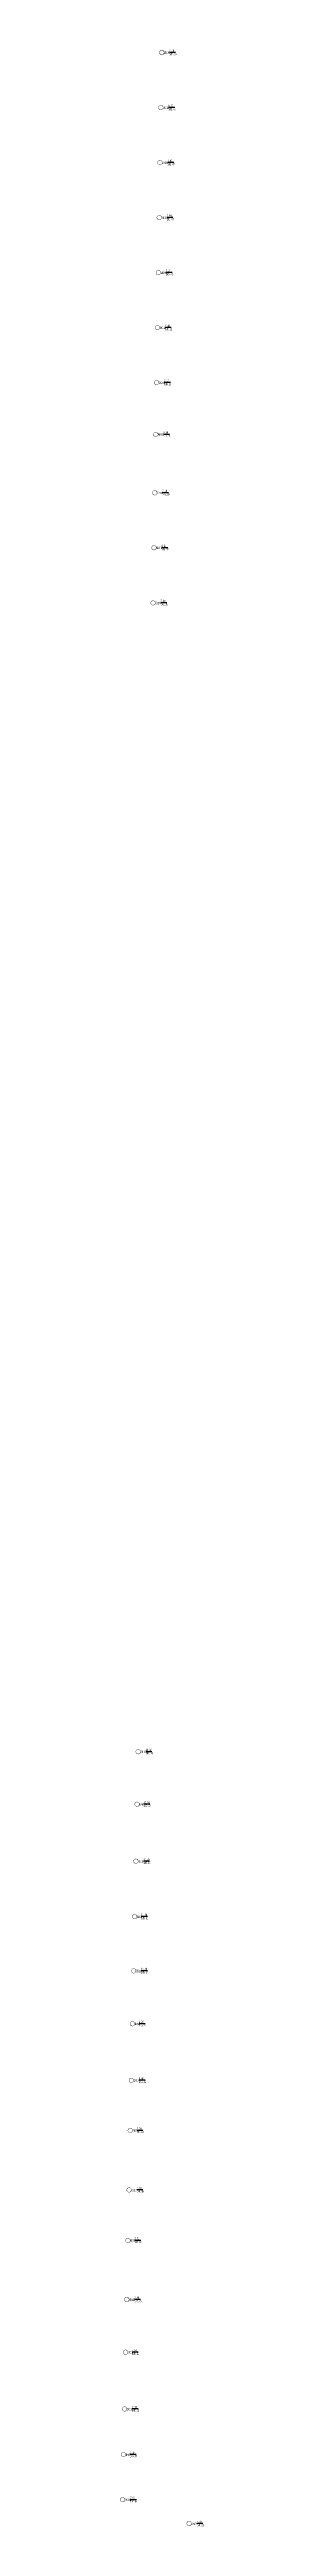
# Model space of a CAD drawing. Header units: millimetres. Extents: x 0 to 2711117, y 0 to 567555.
# Drawn here: x 2709352 to 2709425, y 564400 to 566585 of the extents above; entities that cross this region are included whole.
import ezdxf

# ---------------------------------------------------------------- set-up
doc = ezdxf.new("R2010")
doc.units = ezdxf.units.MM
doc.layers.add('勘察点方案', color=7, linetype='Continuous')
doc.styles.add('勘察孔', font='', dxfattribs={"width": 0.7, "height": 1.75})
doc.styles.get('勘察孔').set_extended_font_data('SimSun')

# ---------------------------------------------------------------- blocks, each defined once
blk = doc.blocks.new('孔_BK110', base_point=(2.1, 2.1))
blk.add_line((8.8, 2.5), (14.2, 2.5))
at = {"color": 7, "const_width": 0.3}
blk.add_lwpolyline([(2.1, 0.2, 1), (2.1, 4.2, 1), (2.1, 0.2, 1)], format="xyb", dxfattribs=at)
at = {"style": '勘察孔', "width": 0.6}
for s, p in [('BK110', (4.3, 1)), ('6.60', (8.8, 2.8)), ('145.47', (8.8, -0.2))]:
    blk.add_text(s, height=2.1, dxfattribs=at).set_placement(p)
blk = doc.blocks.new('孔_BK111', base_point=(2.1, 2.1))
blk.add_line((8.8, 2.5), (14.2, 2.5))
at = {"color": 7, "const_width": 0.3}
blk.add_lwpolyline([(2.1, 0.2, 1), (2.1, 4.2, 1), (2.1, 0.2, 1)], format="xyb", dxfattribs=at)
at = {"style": '勘察孔', "width": 0.6}
for s, p in [('BK111', (4.3, 1)), ('8.40', (8.8, 2.8)), ('146.11', (8.8, -0.2))]:
    blk.add_text(s, height=2.1, dxfattribs=at).set_placement(p)
blk = doc.blocks.new('孔_BK112', base_point=(2.1, 2.1))
blk.add_line((8.8, 2.5), (14.2, 2.5))
at = {"color": 7, "const_width": 0.3}
blk.add_lwpolyline([(2.1, 0.2, 1), (2.1, 4.2, 1), (2.1, 0.2, 1)], format="xyb", dxfattribs=at)
at = {"style": '勘察孔', "width": 0.6}
for s, p in [('BK112', (4.3, 1)), ('7.40', (8.8, 2.8)), ('146.01', (8.8, -0.2))]:
    blk.add_text(s, height=2.1, dxfattribs=at).set_placement(p)
blk = doc.blocks.new('孔_BK113', base_point=(2.1, 2.1))
blk.add_line((8.8, 2.5), (14.2, 2.5))
at = {"color": 7, "const_width": 0.3}
blk.add_lwpolyline([(2.1, 0.2, 1), (2.1, 4.2, 1), (2.1, 0.2, 1)], format="xyb", dxfattribs=at)
at = {"style": '勘察孔', "width": 0.6}
for s, p in [('BK113', (4.3, 1)), ('7.90', (8.8, 2.8)), ('143.07', (8.8, -0.2))]:
    blk.add_text(s, height=2.1, dxfattribs=at).set_placement(p)
blk = doc.blocks.new('孔_BK114', base_point=(2.1, 2.1))
blk.add_line((8.8, 2.5), (14.2, 2.5))
at = {"color": 7, "const_width": 0.3}
blk.add_lwpolyline([(2.1, 0.2, 1), (2.1, 4.2, 1), (2.1, 0.2, 1)], format="xyb", dxfattribs=at)
at = {"style": '勘察孔', "width": 0.6}
for s, p in [('BK114', (4.3, 1)), ('8.20', (8.8, 2.8)), ('141.46', (8.8, -0.2))]:
    blk.add_text(s, height=2.1, dxfattribs=at).set_placement(p)
blk = doc.blocks.new('孔_BK60', base_point=(2.1, 2.1))
blk.add_line((7.9, 2.5), (13.3, 2.5))
at = {"color": 7, "const_width": 0.3}
blk.add_lwpolyline([(2.1, 0.2, 1), (2.1, 4.2, 1), (2.1, 0.2, 1)], format="xyb", dxfattribs=at)
at = {"style": '勘察孔', "width": 0.6}
for s, p in [('BK60', (4.3, 1)), ('7.50', (7.9, 2.8)), ('145.07', (7.9, -0.2))]:
    blk.add_text(s, height=2.1, dxfattribs=at).set_placement(p)
blk = doc.blocks.new('孔_BK61', base_point=(2.1, 2.1))
blk.add_line((7.9, 2.5), (13.3, 2.5))
at = {"color": 7, "const_width": 0.3}
blk.add_lwpolyline([(2.1, 0.2, 1), (2.1, 4.2, 1), (2.1, 0.2, 1)], format="xyb", dxfattribs=at)
at = {"style": '勘察孔', "width": 0.6}
for s, p in [('BK61', (4.3, 1)), ('7.80', (7.9, 2.8)), ('145.11', (7.9, -0.2))]:
    blk.add_text(s, height=2.1, dxfattribs=at).set_placement(p)
blk = doc.blocks.new('孔_BK62', base_point=(2.1, 2.1))
blk.add_line((7.9, 2.5), (13.3, 2.5))
at = {"color": 7, "const_width": 0.3}
blk.add_lwpolyline([(2.1, 0.2, 1), (2.1, 4.2, 1), (2.1, 0.2, 1)], format="xyb", dxfattribs=at)
at = {"style": '勘察孔', "width": 0.6}
for s, p in [('BK62', (4.3, 1)), ('7.70', (7.9, 2.8)), ('145.00', (7.9, -0.2))]:
    blk.add_text(s, height=2.1, dxfattribs=at).set_placement(p)
blk = doc.blocks.new('孔_BK63', base_point=(2.1, 2.1))
blk.add_line((7.9, 2.5), (13.3, 2.5))
at = {"color": 7, "const_width": 0.3}
blk.add_lwpolyline([(2.1, 0.2, 1), (2.1, 4.2, 1), (2.1, 0.2, 1)], format="xyb", dxfattribs=at)
at = {"style": '勘察孔', "width": 0.6}
for s, p in [('BK63', (4.3, 1)), ('7.90', (7.9, 2.8)), ('142.03', (7.9, -0.2))]:
    blk.add_text(s, height=2.1, dxfattribs=at).set_placement(p)
blk = doc.blocks.new('孔_BK64', base_point=(2.1, 2.1))
blk.add_line((7.9, 2.5), (13.3, 2.5))
at = {"color": 7, "const_width": 0.3}
blk.add_lwpolyline([(2.1, 0.2, 1), (2.1, 4.2, 1), (2.1, 0.2, 1)], format="xyb", dxfattribs=at)
at = {"style": '勘察孔', "width": 0.6}
for s, p in [('BK64', (4.3, 1)), ('8.70', (7.9, 2.8)), ('145.23', (7.9, -0.2))]:
    blk.add_text(s, height=2.1, dxfattribs=at).set_placement(p)
blk = doc.blocks.new('孔_BK65', base_point=(2.1, 2.1))
blk.add_line((7.9, 2.5), (13.3, 2.5))
at = {"color": 7, "const_width": 0.3}
blk.add_lwpolyline([(2.1, 0.2, 1), (2.1, 4.2, 1), (2.1, 0.2, 1)], format="xyb", dxfattribs=at)
at = {"style": '勘察孔', "width": 0.6}
for s, p in [('BK65', (4.3, 1)), ('11.20', (7.9, 2.8)), ('145.50', (7.9, -0.2))]:
    blk.add_text(s, height=2.1, dxfattribs=at).set_placement(p)
blk = doc.blocks.new('孔_BK66', base_point=(2.1, 2.1))
blk.add_line((7.9, 2.5), (13.3, 2.5))
at = {"color": 7, "const_width": 0.3}
blk.add_lwpolyline([(2.1, 0.2, 1), (2.1, 4.2, 1), (2.1, 0.2, 1)], format="xyb", dxfattribs=at)
at = {"style": '勘察孔', "width": 0.6}
for s, p in [('BK66', (4.3, 1)), ('10.50', (7.9, 2.8)), ('145.63', (7.9, -0.2))]:
    blk.add_text(s, height=2.1, dxfattribs=at).set_placement(p)
blk = doc.blocks.new('孔_ZK109', base_point=(2.1, 2.1))
blk.add_line((8.8, 2.5), (14.2, 2.5))
at = {"color": 7, "const_width": 0.3}
blk.add_lwpolyline([(2.1, 0.2, 1), (2.1, 4.2, 1), (2.1, 0.2, 1)], format="xyb", dxfattribs=at)
at = {"style": '勘察孔', "width": 0.6}
for s, p in [('ZK109', (4.3, 1)), ('7.70', (8.8, 2.8)), ('144.81', (8.8, -0.2))]:
    blk.add_text(s, height=2.1, dxfattribs=at).set_placement(p)
blk = doc.blocks.new('孔_ZK110', base_point=(2.1, 2.1))
blk.add_line((8.8, 2.5), (14.2, 2.5))
at = {"color": 7, "const_width": 0.3}
blk.add_lwpolyline([(2.1, 0.2, 1), (2.1, 4.2, 1), (2.1, 0.2, 1)], format="xyb", dxfattribs=at)
at = {"style": '勘察孔', "width": 0.6}
for s, p in [('ZK110', (4.3, 1)), ('7.90', (8.8, 2.8)), ('144.99', (8.8, -0.2))]:
    blk.add_text(s, height=2.1, dxfattribs=at).set_placement(p)
blk = doc.blocks.new('孔_ZK111', base_point=(2.1, 2.1))
blk.add_line((8.8, 2.5), (14.2, 2.5))
at = {"color": 7, "const_width": 0.3}
blk.add_lwpolyline([(2.1, 0.2, 1), (2.1, 4.2, 1), (2.1, 0.2, 1)], format="xyb", dxfattribs=at)
at = {"style": '勘察孔', "width": 0.6}
for s, p in [('ZK111', (4.3, 1)), ('7.70', (8.8, 2.8)), ('145.32', (8.8, -0.2))]:
    blk.add_text(s, height=2.1, dxfattribs=at).set_placement(p)
blk = doc.blocks.new('孔_ZK112', base_point=(2.1, 2.1))
blk.add_line((8.8, 2.5), (14.2, 2.5))
at = {"color": 7, "const_width": 0.3}
blk.add_lwpolyline([(2.1, 0.2, 1), (2.1, 4.2, 1), (2.1, 0.2, 1)], format="xyb", dxfattribs=at)
at = {"style": '勘察孔', "width": 0.6}
for s, p in [('ZK112', (4.3, 1)), ('7.80', (8.8, 2.8)), ('145.05', (8.8, -0.2))]:
    blk.add_text(s, height=2.1, dxfattribs=at).set_placement(p)
blk = doc.blocks.new('孔_ZK113', base_point=(2.1, 2.1))
blk.add_line((8.8, 2.5), (14.2, 2.5))
at = {"color": 7, "const_width": 0.3}
blk.add_lwpolyline([(2.1, 0.2, 1), (2.1, 4.2, 1), (2.1, 0.2, 1)], format="xyb", dxfattribs=at)
at = {"style": '勘察孔', "width": 0.6}
for s, p in [('ZK113', (4.3, 1)), ('7.80', (8.8, 2.8)), ('144.39', (8.8, -0.2))]:
    blk.add_text(s, height=2.1, dxfattribs=at).set_placement(p)
blk = doc.blocks.new('孔_ZK114', base_point=(2.1, 2.1))
blk.add_line((8.8, 2.5), (14.2, 2.5))
at = {"color": 7, "const_width": 0.3}
blk.add_lwpolyline([(2.1, 0.2, 1), (2.1, 4.2, 1), (2.1, 0.2, 1)], format="xyb", dxfattribs=at)
at = {"style": '勘察孔', "width": 0.6}
for s, p in [('ZK114', (4.3, 1)), ('9.00', (8.8, 2.8)), ('145.12', (8.8, -0.2))]:
    blk.add_text(s, height=2.1, dxfattribs=at).set_placement(p)
blk = doc.blocks.new('孔_ZK115', base_point=(2.1, 2.1))
blk.add_line((8.8, 2.5), (14.2, 2.5))
at = {"color": 7, "const_width": 0.3}
blk.add_lwpolyline([(2.1, 0.2, 1), (2.1, 4.2, 1), (2.1, 0.2, 1)], format="xyb", dxfattribs=at)
at = {"style": '勘察孔', "width": 0.6}
for s, p in [('ZK115', (4.3, 1)), ('10.80', (8.8, 2.8)), ('145.37', (8.8, -0.2))]:
    blk.add_text(s, height=2.1, dxfattribs=at).set_placement(p)
blk = doc.blocks.new('孔_ZK116', base_point=(2.1, 2.1))
blk.add_line((8.8, 2.5), (14.2, 2.5))
at = {"color": 7, "const_width": 0.3}
blk.add_lwpolyline([(2.1, 0.2, 1), (2.1, 4.2, 1), (2.1, 0.2, 1)], format="xyb", dxfattribs=at)
at = {"style": '勘察孔', "width": 0.6}
for s, p in [('ZK116', (4.3, 1)), ('11.50', (8.8, 2.8)), ('145.16', (8.8, -0.2))]:
    blk.add_text(s, height=2.1, dxfattribs=at).set_placement(p)
blk = doc.blocks.new('孔_ZK117', base_point=(2.1, 2.1))
blk.add_line((8.8, 2.5), (14.2, 2.5))
at = {"color": 7, "const_width": 0.3}
blk.add_lwpolyline([(2.1, 0.2, 1), (2.1, 4.2, 1), (2.1, 0.2, 1)], format="xyb", dxfattribs=at)
at = {"style": '勘察孔', "width": 0.6}
for s, p in [('ZK117', (4.3, 1)), ('10.80', (8.8, 2.8)), ('145.39', (8.8, -0.2))]:
    blk.add_text(s, height=2.1, dxfattribs=at).set_placement(p)
blk = doc.blocks.new('孔_ZK188', base_point=(2.1, 2.1))
blk.add_line((8.8, 2.5), (14.2, 2.5))
at = {"color": 7, "const_width": 0.3}
blk.add_lwpolyline([(2.1, 0.2, 1), (2.1, 4.2, 1), (2.1, 0.2, 1)], format="xyb", dxfattribs=at)
at = {"style": '勘察孔', "width": 0.6}
for s, p in [('ZK188', (4.3, 1)), ('7.40', (8.8, 2.8)), ('145.35', (8.8, -0.2))]:
    blk.add_text(s, height=2.1, dxfattribs=at).set_placement(p)
blk = doc.blocks.new('孔_ZK189', base_point=(2.1, 2.1))
blk.add_line((8.8, 2.5), (14.2, 2.5))
at = {"color": 7, "const_width": 0.3}
blk.add_lwpolyline([(2.1, 0.2, 1), (2.1, 4.2, 1), (2.1, 0.2, 1)], format="xyb", dxfattribs=at)
at = {"style": '勘察孔', "width": 0.6}
for s, p in [('ZK189', (4.3, 1)), ('7.00', (8.8, 2.8)), ('145.90', (8.8, -0.2))]:
    blk.add_text(s, height=2.1, dxfattribs=at).set_placement(p)
blk = doc.blocks.new('孔_ZK190', base_point=(2.1, 2.1))
blk.add_line((8.8, 2.5), (14.2, 2.5))
at = {"color": 7, "const_width": 0.3}
blk.add_lwpolyline([(2.1, 0.2, 1), (2.1, 4.2, 1), (2.1, 0.2, 1)], format="xyb", dxfattribs=at)
at = {"style": '勘察孔', "width": 0.6}
for s, p in [('ZK190', (4.3, 1)), ('7.40', (8.8, 2.8)), ('146.19', (8.8, -0.2))]:
    blk.add_text(s, height=2.1, dxfattribs=at).set_placement(p)
blk = doc.blocks.new('孔_ZK191', base_point=(2.1, 2.1))
blk.add_line((8.8, 2.5), (14.2, 2.5))
at = {"color": 7, "const_width": 0.3}
blk.add_lwpolyline([(2.1, 0.2, 1), (2.1, 4.2, 1), (2.1, 0.2, 1)], format="xyb", dxfattribs=at)
at = {"style": '勘察孔', "width": 0.6}
for s, p in [('ZK191', (4.3, 1)), ('7.20', (8.8, 2.8)), ('145.42', (8.8, -0.2))]:
    blk.add_text(s, height=2.1, dxfattribs=at).set_placement(p)
blk = doc.blocks.new('孔_ZK192', base_point=(2.1, 2.1))
blk.add_line((8.8, 2.5), (14.2, 2.5))
at = {"color": 7, "const_width": 0.3}
blk.add_lwpolyline([(2.1, 0.2, 1), (2.1, 4.2, 1), (2.1, 0.2, 1)], format="xyb", dxfattribs=at)
at = {"style": '勘察孔', "width": 0.6}
for s, p in [('ZK192', (4.3, 1)), ('7.00', (8.8, 2.8)), ('141.47', (8.8, -0.2))]:
    blk.add_text(s, height=2.1, dxfattribs=at).set_placement(p)
blk = doc.blocks.new('孔_ZK193', base_point=(2.1, 2.1))
blk.add_line((8.8, 2.5), (14.2, 2.5))
at = {"color": 7, "const_width": 0.3}
blk.add_lwpolyline([(2.1, 0.2, 1), (2.1, 4.2, 1), (2.1, 0.2, 1)], format="xyb", dxfattribs=at)
at = {"style": '勘察孔', "width": 0.6}
for s, p in [('ZK193', (4.3, 1)), ('6.90', (8.8, 2.8)), ('140.36', (8.8, -0.2))]:
    blk.add_text(s, height=2.1, dxfattribs=at).set_placement(p)

msp = doc.modelspace()

# ---------------------------------------------------------------- block references
at = {"layer": '勘察点方案'}
for name, p in [('孔_ZK193', (2709388.8, 566582.5)), ('孔_BK114', (2709388, 566533.9)), ('孔_ZK192', (2709387.2, 566485.4)), ('孔_BK113', (2709386.5, 566436.8)), ('孔_ZK191', (2709385.7, 566388.3)), ('孔_BK112', (2709385, 566339.7)), ('孔_ZK190', (2709384.2, 566291.2)), ('孔_BK111', (2709383.5, 566245.5)), ('孔_ZK189', (2709382.6, 566194)), ('孔_BK110', (2709381.9, 566145.5)), ('孔_ZK188', (2709381.1, 566096.9)), ('孔_ZK117', (2709368, 565083.1)), ('孔_BK66', (2709367, 565036.8)), ('孔_ZK116', (2709366, 564986.5)), ('孔_BK65', (2709364.9, 564937.6)), ('孔_ZK115', (2709364, 564889.8)), ('孔_BK64', (2709362.9, 564843.1)), ('孔_ZK114', (2709362, 564793.2)), ('孔_BK63', (2709361, 564749)), ('孔_ZK113', (2709360, 564696.5)), ('孔_BK62', (2709359, 564651.9)), ('孔_ZK112', (2709358, 564599.8)), ('孔_BK61', (2709356.9, 564553.3)), ('孔_ZK111', (2709356, 564503.2)), ('孔_BK60', (2709355, 564463)), ('孔_ZK110', (2709354.3, 564423.1)), ('孔_ZK109', (2709412.8, 564402.1))]:
    msp.add_blockref(name, p, dxfattribs=at)

doc.saveas('drawing.dxf')
